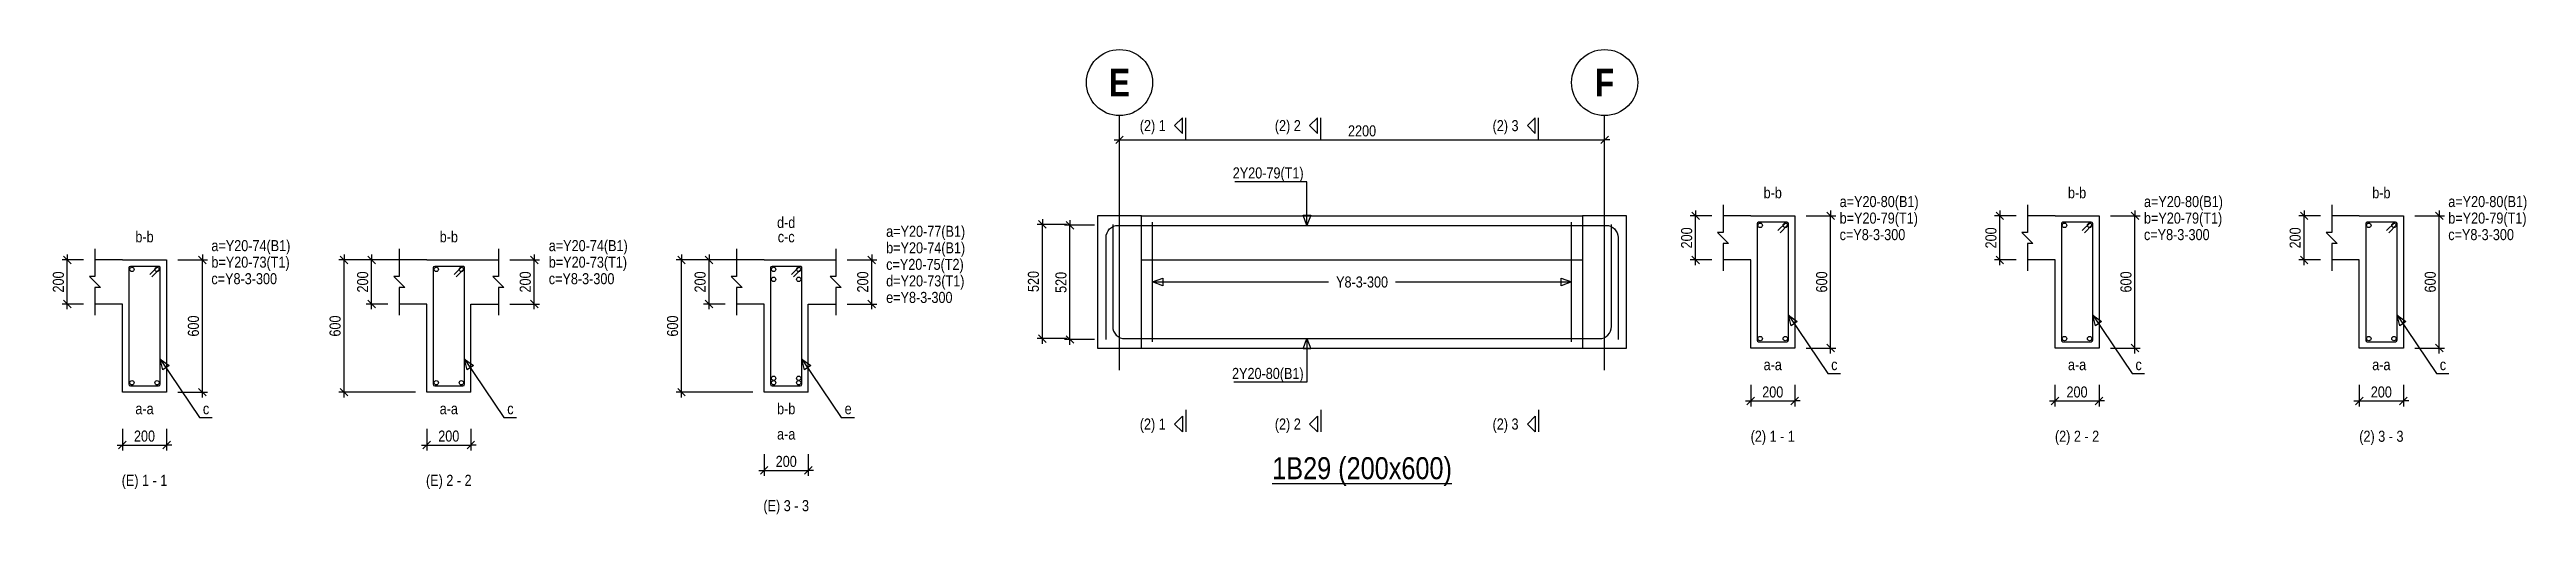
# Model space of a CAD drawing. Extents: x 0 to 206258, y -403073 to 0.
# Drawn here: x 78409 to 100875, y -308584 to -304364 of the extents above; entities that cross this region are included whole.
import ezdxf
from ezdxf.enums import TextEntityAlignment as Align
from ezdxf.lldxf.tags import DXFTag

# ---------------------------------------------------------------- set-up
doc = ezdxf.new("R2010")
doc.units = 0
doc.header["$LTSCALE"] = 1000
for name, color, linetype in [('Axis Circle(Dir 2)', 150, 'Continuous'), ('Axis Label(Dir 1)', 7, 'Continuous'), ('Axis Line(Dir 2)', 150, 'CENTER2'), ('Break Line', 5, 'Continuous'), ('Dimension Line', 5, 'Continuous'), ('Front Elevation Line', 40, 'Continuous'), ('Leader Line', 5, 'Continuous'), ('Link Line', 3, 'Continuous'), ('Rebar Label', 6, 'Continuous'), ('Rebar Line', 7, 'Continuous'), ('Section Label', 1, 'Continuous'), ('Section Line', 1, 'Continuous'), ('Top Rebar Label', 6, 'Continuous'), ('Top Rebar Line', 7, 'Continuous')]:
    doc.layers.add(name, color=color, linetype=linetype)
for name, color, linetype, true_color in [('Back Elevation Line', 191, 'HIDDEN2', 0xd4aaff), ('Beam Label(D)', 94, 'Continuous', 0x008100), ('Beam Line(D)', 112, 'Continuous', 0x00bd5e), ('Link Label', 94, 'Continuous', 0x008100)]:
    doc.layers.add(name, color=color, linetype=linetype, true_color=true_color)
doc.styles.add('Axis Label(Dir 1)', font='ARIALNB.TTF', dxfattribs={"height": 250})
doc.styles.add('Beam Label(D)', font='ARIALN.TTF', dxfattribs={"height": 200})
doc.styles.add('Dimension Text', font='ARIALN.TTF', dxfattribs={"height": 100})
doc.styles.add('Link Label', font='ARIALN.TTF', dxfattribs={"height": 100})
doc.styles.add('Rebar Label', font='ARIALN.TTF', dxfattribs={"height": 100})
doc.styles.add('Section Label', font='ARIALN.TTF', dxfattribs={"height": 100})
doc.styles.add('Top Rebar Label', font='ARIALN.TTF', dxfattribs={"height": 100})
tags = doc.linetypes.add('CENTER2', pattern=[1.125, 0.75, -0.125, 0.125, -0.125]).pattern_tags.tags
tags[10:11] = [DXFTag(74, 4), DXFTag(75, 0), DXFTag(340, '0'), DXFTag(46, 0.0), DXFTag(50, 0.0), DXFTag(44, 0.0), DXFTag(45, 0.0)]
tags[8:9] = [DXFTag(74, 4), DXFTag(75, 0), DXFTag(340, '0'), DXFTag(46, 0.0), DXFTag(50, 0.0), DXFTag(44, 0.0), DXFTag(45, 0.0)]
tags[6:7] = [DXFTag(74, 4), DXFTag(75, 0), DXFTag(340, '0'), DXFTag(46, 0.0), DXFTag(50, 0.0), DXFTag(44, 0.0), DXFTag(45, 0.0)]
tags[4:5] = [DXFTag(74, 4), DXFTag(75, 0), DXFTag(340, '0'), DXFTag(46, 0.0), DXFTag(50, 0.0), DXFTag(44, 0.0), DXFTag(45, 0.0)]
tags = doc.linetypes.add('HIDDEN2', pattern=[0.1875, 0.125, -0.0625]).pattern_tags.tags
tags[6:7] = [DXFTag(74, 4), DXFTag(75, 0), DXFTag(340, '0'), DXFTag(46, 0.0), DXFTag(50, 0.0), DXFTag(44, 0.0), DXFTag(45, 0.0)]
tags[4:5] = [DXFTag(74, 4), DXFTag(75, 0), DXFTag(340, '0'), DXFTag(46, 0.0), DXFTag(50, 0.0), DXFTag(44, 0.0), DXFTag(45, 0.0)]
doc.dimstyles.new('BEAM', dxfattribs={"dimtxt": 100, "dimasz": 30, "dimexe": 48.3, "dimexo": 103.5, "dimgap": 30, "dimtad": 1, "dimtoh": 1, "dimdec": 1, "dimlfac": 0.5, "dimdsep": 46, "dimtxsty": 'Dimension Text', "dimblk": 'PCDIM_TICK', "dimcen": 0.09, "dimclrd": 5, "dimclre": 5, "dimclrt": 5, "dimadec": 1, "dimazin": 0, "dimtp": 1, "dimtm": 1, "dimtfac": 1, "dimtdec": 4, "dimtofl": 0, "dimtmove": 0, "dimatfit": 3, "dimfxl": 1, "dimtolj": 1, "dimtzin": 0, "dimarcsym": 0})

msp = doc.modelspace()

# ---------------------------------------------------------------- texts
at = {"layer": 'Axis Label(Dir 1)', "transparency": 33554687, "style": 'Axis Label(Dir 1)'}
for s, p in [('E', (88113.964, -304664.284)), ('F', (92513.964, -304664.284))]:
    msp.add_text(s, height=250, dxfattribs=at).set_placement(p, align=Align.MIDDLE_CENTER)
at = {"layer": 'Beam Label(D)', "transparency": 33554687, "style": 'Beam Label(D)'}
msp.add_text('%%U1B29 (200x600)', height=200, dxfattribs=at).set_placement((90313.964, -308064.284), align=Align.TOP_CENTER)
at = {"layer": 'Link Label', "transparency": 33554687, "style": 'Link Label'}
for s, p in [(' c=Y8-3-300', (94613.964, -306094.284)), (' c=Y8-3-300', (97374.203, -306094.284)), (' c=Y8-3-300', (100134.441, -306094.284)), (' c=Y8-3-300', (79845.055, -306494.284)), (' c=Y8-3-300', (82905.294, -306494.284)), (' e=Y8-3-300', (85965.532, -306664.284)), ('c', (94568.964, -307274.284)), ('c', (97329.203, -307274.284)), ('c', (100089.441, -307274.284)), ('c', (79800.055, -307674.284)), ('c', (82560.294, -307674.284)), ('e', (85620.532, -307674.284))]:
    msp.add_text(s, height=100, dxfattribs=at).set_placement(p)
msp.add_text('Y8-3-300', height=100, dxfattribs=at).set_placement((90313.964, -306474.284), align=Align.MIDDLE_CENTER)
at = {"layer": 'Rebar Label', "transparency": 33554687, "style": 'Rebar Label'}
for s, p in [('b-b', (94038.964, -305744.284)), ('b-b', (96799.203, -305744.284)), ('b-b', (99559.441, -305744.284)), ('d-d', (85090.532, -306014.284)), ('b-b', (79270.055, -306144.284)), ('b-b', (82030.294, -306144.284)), ('c-c', (85090.532, -306144.284)), ('a-a', (94038.964, -307304.284)), ('a-a', (96799.203, -307304.284)), ('a-a', (99559.441, -307304.284)), ('a-a', (79270.055, -307704.284)), ('a-a', (82030.294, -307704.284)), ('b-b', (85090.532, -307704.284)), ('a-a', (85090.532, -307934.284))]:
    msp.add_text(s, height=100, dxfattribs=at).set_placement(p, align=Align.BOTTOM_CENTER)
for s, p in [(' a=Y20-80(B1)', (94613.964, -305794.284)), (' a=Y20-80(B1)', (97374.203, -305794.284)), (' a=Y20-80(B1)', (100134.441, -305794.284)), (' a=Y20-77(B1)', (85965.532, -306064.284)), (' a=Y20-74(B1)', (79845.055, -306194.284)), (' a=Y20-74(B1)', (82905.294, -306194.284)), (' b=Y20-74(B1)', (85965.532, -306214.284))]:
    msp.add_text(s, height=100, dxfattribs=at).set_placement(p)
msp.add_text(' 2Y20-80(B1)', height=100, dxfattribs=at).set_placement((89783.964, -307354.284), align=Align.RIGHT)
at = {"layer": 'Section Label', "transparency": 33554687, "style": 'Section Label'}
for s, p in [('(2) 1', (88533.253, -305054.994)), ('(2) 2', (89758.253, -305054.994)), ('(2) 3', (91733.253, -305054.994)), ('(2) 1', (88533.253, -307763.573)), ('(2) 2', (89758.253, -307763.573)), ('(2) 3', (91733.253, -307763.573))]:
    msp.add_text(s, height=100, dxfattribs=at).set_placement(p, align=Align.MIDDLE_RIGHT)
for s, p in [('(2) 1 - 1', (94038.964, -307954.284)), ('(2) 2 - 2', (96799.203, -307954.284)), ('(2) 3 - 3', (99559.441, -307954.284)), ('(E) 1 - 1', (79270.055, -308354.284)), ('(E) 2 - 2', (82030.294, -308354.284)), ('(E) 3 - 3', (85090.532, -308584.284))]:
    msp.add_text(s, height=100, dxfattribs=at).set_placement(p, align=Align.BOTTOM_CENTER)
at = {"layer": 'Top Rebar Label', "transparency": 33554687, "style": 'Top Rebar Label'}
msp.add_text(' 2Y20-79(T1)', height=100, dxfattribs=at).set_placement((89783.964, -305534.284), align=Align.RIGHT)
for s, p in [(' b=Y20-79(T1)', (94613.964, -305944.284)), (' b=Y20-79(T1)', (97374.203, -305944.284)), (' b=Y20-79(T1)', (100134.441, -305944.284)), (' b=Y20-73(T1)', (79845.055, -306344.284)), (' b=Y20-73(T1)', (82905.294, -306344.284)), (' c=Y20-75(T2)', (85965.532, -306364.284)), (' d=Y20-73(T1)', (85965.532, -306514.284))]:
    msp.add_text(s, height=100, dxfattribs=at).set_placement(p)

# ---------------------------------------------------------------- blocks, each defined once
blk = doc.blocks.new('PCDIM_TICK')
at = {"layer": 'Dimension Line', "color": 0, "transparency": 33554687}
for p, q in [((1.15, 1.15), (-1.15, -1.15)), ((1.61, 0), (0, 0))]:
    blk.add_line(p, q, dxfattribs=at)
blk = doc.blocks.new('*U3791')
at = {"layer": 'Dimension Line', "color": 5, "true_color": 0x0000ff, "transparency": 16777216}
for p, q in [((79574, -306274), (79843, -306274)), ((79795, -307474), (79795, -306274)), ((79574, -307474), (79843, -307474))]:
    blk.add_line(p, q, dxfattribs=at)
at = {"layer": 'Dimension Line', "color": 5, "true_color": 0x0000ff, "transparency": 16777216, "xscale": 30, "yscale": 30}
for p, rotation in [((79795, -306274), 89.99999999999447), ((79795, -307474), 269.9999999999834)]:
    blk.add_blockref('PCDIM_TICK', p, dxfattribs=dict(at, rotation=rotation))
at = {"layer": 'Dimension Line', "color": 5, "true_color": 0x0000ff, "transparency": 16777216, "insert": (79765, -306874), "char_height": 100, "width": 181.97, "attachment_point": 8, "rotation": 90, "style": 'Dimension Text'}
blk.add_mtext('600', dxfattribs=at)
blk = doc.blocks.new('*U3792')
at = {"layer": 'Dimension Line', "color": 5, "true_color": 0x0000ff, "transparency": 16777216}
for p, q in [((78717, -306274), (78522, -306274)), ((78570, -306674), (78570, -306274)), ((78717, -306674), (78522, -306674))]:
    blk.add_line(p, q, dxfattribs=at)
at = {"layer": 'Dimension Line', "color": 5, "true_color": 0x0000ff, "transparency": 16777216, "xscale": 30, "yscale": 30}
for p, rotation in [((78570, -306274), 89.99999999999447), ((78570, -306674), 269.9999999999834)]:
    blk.add_blockref('PCDIM_TICK', p, dxfattribs=dict(at, rotation=rotation))
at = {"layer": 'Dimension Line', "color": 5, "true_color": 0x0000ff, "transparency": 16777216, "insert": (78540, -306474), "char_height": 100, "width": 182.77, "attachment_point": 8, "rotation": 90, "style": 'Dimension Text'}
blk.add_mtext('200', dxfattribs=at)
blk = doc.blocks.new('*U3793')
at = {"layer": 'Dimension Line', "color": 5, "true_color": 0x0000ff, "transparency": 16777216}
for p, q in [((79070, -307808), (79070, -308003)), ((79070, -307954), (79470, -307954)), ((79470, -307808), (79470, -308003))]:
    blk.add_line(p, q, dxfattribs=at)
at = {"layer": 'Dimension Line', "color": 5, "true_color": 0x0000ff, "transparency": 16777216, "xscale": 30, "yscale": 30, "rotation": 180.0000000000004}
blk.add_blockref('PCDIM_TICK', (79070, -307954), dxfattribs=at)
at = {"layer": 'Dimension Line', "color": 5, "true_color": 0x0000ff, "transparency": 16777216, "xscale": 30, "yscale": 30}
blk.add_blockref('PCDIM_TICK', (79470, -307954), dxfattribs=at)
at = {"layer": 'Dimension Line', "color": 5, "true_color": 0x0000ff, "transparency": 16777216, "insert": (79270, -307924), "char_height": 100, "width": 182.77, "attachment_point": 8, "style": 'Dimension Text'}
blk.add_mtext('200', dxfattribs=at)
blk = doc.blocks.new('*U3794')
at = {"layer": 'Dimension Line', "color": 5, "true_color": 0x0000ff, "transparency": 16777216}
for p, q in [((82584, -306274), (82854, -306274)), ((82805, -306674), (82805, -306274)), ((82584, -306674), (82854, -306674))]:
    blk.add_line(p, q, dxfattribs=at)
at = {"layer": 'Dimension Line', "color": 5, "true_color": 0x0000ff, "transparency": 16777216, "xscale": 30, "yscale": 30}
for p, rotation in [((82805, -306274), 89.99999999999447), ((82805, -306674), 269.9999999999834)]:
    blk.add_blockref('PCDIM_TICK', p, dxfattribs=dict(at, rotation=rotation))
at = {"layer": 'Dimension Line', "color": 5, "true_color": 0x0000ff, "transparency": 16777216, "insert": (82775, -306474), "char_height": 100, "width": 182.77, "attachment_point": 8, "rotation": 90, "style": 'Dimension Text'}
blk.add_mtext('200', dxfattribs=at)
blk = doc.blocks.new('*U3795')
at = {"layer": 'Dimension Line', "color": 5, "true_color": 0x0000ff, "transparency": 16777216}
for p, q in [((81477, -306274), (81282, -306274)), ((81330, -306674), (81330, -306274)), ((81477, -306674), (81282, -306674))]:
    blk.add_line(p, q, dxfattribs=at)
at = {"layer": 'Dimension Line', "color": 5, "true_color": 0x0000ff, "transparency": 16777216, "xscale": 30, "yscale": 30}
for p, rotation in [((81330, -306274), 89.99999999999447), ((81330, -306674), 269.9999999999834)]:
    blk.add_blockref('PCDIM_TICK', p, dxfattribs=dict(at, rotation=rotation))
at = {"layer": 'Dimension Line', "color": 5, "true_color": 0x0000ff, "transparency": 16777216, "insert": (81300, -306474), "char_height": 100, "width": 182.77, "attachment_point": 8, "rotation": 90, "style": 'Dimension Text'}
blk.add_mtext('200', dxfattribs=at)
blk = doc.blocks.new('*U3796')
at = {"layer": 'Dimension Line', "color": 5, "true_color": 0x0000ff, "transparency": 16777216}
for p, q in [((81727, -306274), (81032, -306274)), ((81080, -307474), (81080, -306274)), ((81727, -307474), (81032, -307474))]:
    blk.add_line(p, q, dxfattribs=at)
at = {"layer": 'Dimension Line', "color": 5, "true_color": 0x0000ff, "transparency": 16777216, "xscale": 30, "yscale": 30}
for p, rotation in [((81080, -306274), 89.99999999999447), ((81080, -307474), 269.9999999999834)]:
    blk.add_blockref('PCDIM_TICK', p, dxfattribs=dict(at, rotation=rotation))
at = {"layer": 'Dimension Line', "color": 5, "true_color": 0x0000ff, "transparency": 16777216, "insert": (81050, -306874), "char_height": 100, "width": 181.97, "attachment_point": 8, "rotation": 90, "style": 'Dimension Text'}
blk.add_mtext('600', dxfattribs=at)
blk = doc.blocks.new('*U3797')
at = {"layer": 'Dimension Line', "color": 5, "true_color": 0x0000ff, "transparency": 16777216}
for p, q in [((81830, -307808), (81830, -308003)), ((81830, -307954), (82230, -307954)), ((82230, -307808), (82230, -308003))]:
    blk.add_line(p, q, dxfattribs=at)
at = {"layer": 'Dimension Line', "color": 5, "true_color": 0x0000ff, "transparency": 16777216, "xscale": 30, "yscale": 30, "rotation": 180.0000000000004}
blk.add_blockref('PCDIM_TICK', (81830, -307954), dxfattribs=at)
at = {"layer": 'Dimension Line', "color": 5, "true_color": 0x0000ff, "transparency": 16777216, "xscale": 30, "yscale": 30}
blk.add_blockref('PCDIM_TICK', (82230, -307954), dxfattribs=at)
at = {"layer": 'Dimension Line', "color": 5, "true_color": 0x0000ff, "transparency": 16777216, "insert": (82030, -307924), "char_height": 100, "width": 182.77, "attachment_point": 8, "style": 'Dimension Text'}
blk.add_mtext('200', dxfattribs=at)
blk = doc.blocks.new('*U3798')
at = {"layer": 'Dimension Line', "color": 5, "true_color": 0x0000ff, "transparency": 16777216}
for p, q in [((85644, -306274), (85914, -306274)), ((85866, -306674), (85866, -306274)), ((85644, -306674), (85914, -306674))]:
    blk.add_line(p, q, dxfattribs=at)
at = {"layer": 'Dimension Line', "color": 5, "true_color": 0x0000ff, "transparency": 16777216, "xscale": 30, "yscale": 30}
for p, rotation in [((85866, -306274), 89.99999999999447), ((85866, -306674), 269.9999999999834)]:
    blk.add_blockref('PCDIM_TICK', p, dxfattribs=dict(at, rotation=rotation))
at = {"layer": 'Dimension Line', "color": 5, "true_color": 0x0000ff, "transparency": 16777216, "insert": (85836, -306474), "char_height": 100, "width": 182.77, "attachment_point": 8, "rotation": 90, "style": 'Dimension Text'}
blk.add_mtext('200', dxfattribs=at)
blk = doc.blocks.new('*U3799')
at = {"layer": 'Dimension Line', "color": 5, "true_color": 0x0000ff, "transparency": 16777216}
for p, q in [((84537, -306274), (84342, -306274)), ((84391, -306674), (84391, -306274)), ((84537, -306674), (84342, -306674))]:
    blk.add_line(p, q, dxfattribs=at)
at = {"layer": 'Dimension Line', "color": 5, "true_color": 0x0000ff, "transparency": 16777216, "xscale": 30, "yscale": 30}
for p, rotation in [((84391, -306274), 89.99999999999447), ((84391, -306674), 269.9999999999834)]:
    blk.add_blockref('PCDIM_TICK', p, dxfattribs=dict(at, rotation=rotation))
at = {"layer": 'Dimension Line', "color": 5, "true_color": 0x0000ff, "transparency": 16777216, "insert": (84361, -306474), "char_height": 100, "width": 182.77, "attachment_point": 8, "rotation": 90, "style": 'Dimension Text'}
blk.add_mtext('200', dxfattribs=at)
blk = doc.blocks.new('*U3800')
at = {"layer": 'Dimension Line', "color": 5, "true_color": 0x0000ff, "transparency": 16777216}
for p, q in [((84787, -306274), (84092, -306274)), ((84141, -307474), (84141, -306274)), ((84787, -307474), (84092, -307474))]:
    blk.add_line(p, q, dxfattribs=at)
at = {"layer": 'Dimension Line', "color": 5, "true_color": 0x0000ff, "transparency": 16777216, "xscale": 30, "yscale": 30}
for p, rotation in [((84141, -306274), 89.99999999999447), ((84141, -307474), 269.9999999999834)]:
    blk.add_blockref('PCDIM_TICK', p, dxfattribs=dict(at, rotation=rotation))
at = {"layer": 'Dimension Line', "color": 5, "true_color": 0x0000ff, "transparency": 16777216, "insert": (84111, -306874), "char_height": 100, "width": 181.97, "attachment_point": 8, "rotation": 90, "style": 'Dimension Text'}
blk.add_mtext('600', dxfattribs=at)
blk = doc.blocks.new('*U3801')
at = {"layer": 'Dimension Line', "color": 5, "true_color": 0x0000ff, "transparency": 16777216}
for p, q in [((84891, -308038), (84891, -308233)), ((84891, -308184), (85291, -308184)), ((85291, -308038), (85291, -308233))]:
    blk.add_line(p, q, dxfattribs=at)
at = {"layer": 'Dimension Line', "color": 5, "true_color": 0x0000ff, "transparency": 16777216, "xscale": 30, "yscale": 30, "rotation": 180.0000000000004}
blk.add_blockref('PCDIM_TICK', (84891, -308184), dxfattribs=at)
at = {"layer": 'Dimension Line', "color": 5, "true_color": 0x0000ff, "transparency": 16777216, "xscale": 30, "yscale": 30}
blk.add_blockref('PCDIM_TICK', (85291, -308184), dxfattribs=at)
at = {"layer": 'Dimension Line', "color": 5, "true_color": 0x0000ff, "transparency": 16777216, "insert": (85091, -308154), "char_height": 100, "width": 182.77, "attachment_point": 8, "style": 'Dimension Text'}
blk.add_mtext('200', dxfattribs=at)
blk = doc.blocks.new('*U3808')
at = {"layer": 'Dimension Line', "color": 5, "true_color": 0x0000ff, "transparency": 16777216}
for p, q in [((87888, -305960), (87616, -305960)), ((87664, -306996), (87664, -305960)), ((87888, -306996), (87616, -306996))]:
    blk.add_line(p, q, dxfattribs=at)
at = {"layer": 'Dimension Line', "color": 5, "true_color": 0x0000ff, "transparency": 16777216, "xscale": 30, "yscale": 30}
for p, rotation in [((87664, -305960), 89.99999999999447), ((87664, -306996), 269.9999999999834)]:
    blk.add_blockref('PCDIM_TICK', p, dxfattribs=dict(at, rotation=rotation))
at = {"layer": 'Dimension Line', "color": 5, "true_color": 0x0000ff, "transparency": 16777216, "insert": (87634, -306478), "char_height": 100, "width": 181.5, "attachment_point": 8, "rotation": 90, "style": 'Dimension Text'}
blk.add_mtext('520', dxfattribs=at)
blk = doc.blocks.new('*U3809')
at = {"layer": 'Dimension Line', "color": 5, "true_color": 0x0000ff, "transparency": 16777216}
for p, q in [((87638, -305952), (87366, -305952)), ((87414, -306988), (87414, -305952)), ((87638, -306988), (87366, -306988))]:
    blk.add_line(p, q, dxfattribs=at)
at = {"layer": 'Dimension Line', "color": 5, "true_color": 0x0000ff, "transparency": 16777216, "xscale": 30, "yscale": 30}
for p, rotation in [((87414, -305952), 89.99999999999447), ((87414, -306988), 269.9999999999834)]:
    blk.add_blockref('PCDIM_TICK', p, dxfattribs=dict(at, rotation=rotation))
at = {"layer": 'Dimension Line', "color": 5, "true_color": 0x0000ff, "transparency": 16777216, "insert": (87384, -306470), "char_height": 100, "width": 181.5, "attachment_point": 8, "rotation": 90, "style": 'Dimension Text'}
blk.add_mtext('520', dxfattribs=at)
blk = doc.blocks.new('*U3810')
at = {"layer": 'Dimension Line', "color": 5, "true_color": 0x0000ff, "transparency": 16777216}
for p, q in [((88114, -305331), (88114, -305136)), ((88114, -305184), (92514, -305184)), ((92514, -305331), (92514, -305136))]:
    blk.add_line(p, q, dxfattribs=at)
at = {"layer": 'Dimension Line', "color": 5, "true_color": 0x0000ff, "transparency": 16777216, "xscale": 30, "yscale": 30, "rotation": 180.0000000000004}
blk.add_blockref('PCDIM_TICK', (88114, -305184), dxfattribs=at)
at = {"layer": 'Dimension Line', "color": 5, "true_color": 0x0000ff, "transparency": 16777216, "xscale": 30, "yscale": 30}
blk.add_blockref('PCDIM_TICK', (92514, -305184), dxfattribs=at)
at = {"layer": 'Dimension Line', "color": 5, "true_color": 0x0000ff, "transparency": 16777216, "insert": (90314, -305154), "char_height": 100, "width": 247.25, "attachment_point": 8, "style": 'Dimension Text'}
blk.add_mtext('2200', dxfattribs=at)
blk = doc.blocks.new('*U3811')
at = {"layer": 'Dimension Line', "color": 5, "true_color": 0x0000ff, "transparency": 16777216}
for p, q in [((94342, -305874), (94612, -305874)), ((94564, -307074), (94564, -305874)), ((94342, -307074), (94612, -307074))]:
    blk.add_line(p, q, dxfattribs=at)
at = {"layer": 'Dimension Line', "color": 5, "true_color": 0x0000ff, "transparency": 16777216, "xscale": 30, "yscale": 30}
for p, rotation in [((94564, -305874), 89.99999999999447), ((94564, -307074), 269.9999999999834)]:
    blk.add_blockref('PCDIM_TICK', p, dxfattribs=dict(at, rotation=rotation))
at = {"layer": 'Dimension Line', "color": 5, "true_color": 0x0000ff, "transparency": 16777216, "insert": (94534, -306474), "char_height": 100, "width": 181.97, "attachment_point": 8, "rotation": 90, "style": 'Dimension Text'}
blk.add_mtext('600', dxfattribs=at)
blk = doc.blocks.new('*U3812')
at = {"layer": 'Dimension Line', "color": 5, "true_color": 0x0000ff, "transparency": 16777216}
for p, q in [((93485, -305874), (93291, -305874)), ((93339, -306274), (93339, -305874)), ((93485, -306274), (93291, -306274))]:
    blk.add_line(p, q, dxfattribs=at)
at = {"layer": 'Dimension Line', "color": 5, "true_color": 0x0000ff, "transparency": 16777216, "xscale": 30, "yscale": 30}
for p, rotation in [((93339, -305874), 89.99999999999447), ((93339, -306274), 269.9999999999834)]:
    blk.add_blockref('PCDIM_TICK', p, dxfattribs=dict(at, rotation=rotation))
at = {"layer": 'Dimension Line', "color": 5, "true_color": 0x0000ff, "transparency": 16777216, "insert": (93309, -306074), "char_height": 100, "width": 182.77, "attachment_point": 8, "rotation": 90, "style": 'Dimension Text'}
blk.add_mtext('200', dxfattribs=at)
blk = doc.blocks.new('*U3813')
at = {"layer": 'Dimension Line', "color": 5, "true_color": 0x0000ff, "transparency": 16777216}
for p, q in [((93839, -307408), (93839, -307603)), ((93839, -307554), (94239, -307554)), ((94239, -307408), (94239, -307603))]:
    blk.add_line(p, q, dxfattribs=at)
at = {"layer": 'Dimension Line', "color": 5, "true_color": 0x0000ff, "transparency": 16777216, "xscale": 30, "yscale": 30, "rotation": 180.0000000000004}
blk.add_blockref('PCDIM_TICK', (93839, -307554), dxfattribs=at)
at = {"layer": 'Dimension Line', "color": 5, "true_color": 0x0000ff, "transparency": 16777216, "xscale": 30, "yscale": 30}
blk.add_blockref('PCDIM_TICK', (94239, -307554), dxfattribs=at)
at = {"layer": 'Dimension Line', "color": 5, "true_color": 0x0000ff, "transparency": 16777216, "insert": (94039, -307524), "char_height": 100, "width": 182.77, "attachment_point": 8, "style": 'Dimension Text'}
blk.add_mtext('200', dxfattribs=at)
blk = doc.blocks.new('*U3814')
at = {"layer": 'Dimension Line', "color": 5, "true_color": 0x0000ff, "transparency": 16777216}
for p, q in [((97103, -305874), (97373, -305874)), ((97324, -307074), (97324, -305874)), ((97103, -307074), (97373, -307074))]:
    blk.add_line(p, q, dxfattribs=at)
at = {"layer": 'Dimension Line', "color": 5, "true_color": 0x0000ff, "transparency": 16777216, "xscale": 30, "yscale": 30}
for p, rotation in [((97324, -305874), 89.99999999999447), ((97324, -307074), 269.9999999999834)]:
    blk.add_blockref('PCDIM_TICK', p, dxfattribs=dict(at, rotation=rotation))
at = {"layer": 'Dimension Line', "color": 5, "true_color": 0x0000ff, "transparency": 16777216, "insert": (97294, -306474), "char_height": 100, "width": 181.97, "attachment_point": 8, "rotation": 90, "style": 'Dimension Text'}
blk.add_mtext('600', dxfattribs=at)
blk = doc.blocks.new('*U3815')
at = {"layer": 'Dimension Line', "color": 5, "true_color": 0x0000ff, "transparency": 16777216}
for p, q in [((96246, -305874), (96051, -305874)), ((96099, -306274), (96099, -305874)), ((96246, -306274), (96051, -306274))]:
    blk.add_line(p, q, dxfattribs=at)
at = {"layer": 'Dimension Line', "color": 5, "true_color": 0x0000ff, "transparency": 16777216, "xscale": 30, "yscale": 30}
for p, rotation in [((96099, -305874), 89.99999999999447), ((96099, -306274), 269.9999999999834)]:
    blk.add_blockref('PCDIM_TICK', p, dxfattribs=dict(at, rotation=rotation))
at = {"layer": 'Dimension Line', "color": 5, "true_color": 0x0000ff, "transparency": 16777216, "insert": (96069, -306074), "char_height": 100, "width": 182.77, "attachment_point": 8, "rotation": 90, "style": 'Dimension Text'}
blk.add_mtext('200', dxfattribs=at)
blk = doc.blocks.new('*U3816')
at = {"layer": 'Dimension Line', "color": 5, "true_color": 0x0000ff, "transparency": 16777216}
for p, q in [((96599, -307408), (96599, -307603)), ((96599, -307554), (96999, -307554)), ((96999, -307408), (96999, -307603))]:
    blk.add_line(p, q, dxfattribs=at)
at = {"layer": 'Dimension Line', "color": 5, "true_color": 0x0000ff, "transparency": 16777216, "xscale": 30, "yscale": 30, "rotation": 180.0000000000004}
blk.add_blockref('PCDIM_TICK', (96599, -307554), dxfattribs=at)
at = {"layer": 'Dimension Line', "color": 5, "true_color": 0x0000ff, "transparency": 16777216, "xscale": 30, "yscale": 30}
blk.add_blockref('PCDIM_TICK', (96999, -307554), dxfattribs=at)
at = {"layer": 'Dimension Line', "color": 5, "true_color": 0x0000ff, "transparency": 16777216, "insert": (96799, -307524), "char_height": 100, "width": 182.77, "attachment_point": 8, "style": 'Dimension Text'}
blk.add_mtext('200', dxfattribs=at)
blk = doc.blocks.new('*U3817')
at = {"layer": 'Dimension Line', "color": 5, "true_color": 0x0000ff, "transparency": 16777216}
for p, q in [((99863, -305874), (100133, -305874)), ((100084, -307074), (100084, -305874)), ((99863, -307074), (100133, -307074))]:
    blk.add_line(p, q, dxfattribs=at)
at = {"layer": 'Dimension Line', "color": 5, "true_color": 0x0000ff, "transparency": 16777216, "xscale": 30, "yscale": 30}
for p, rotation in [((100084, -305874), 89.99999999999447), ((100084, -307074), 269.9999999999834)]:
    blk.add_blockref('PCDIM_TICK', p, dxfattribs=dict(at, rotation=rotation))
at = {"layer": 'Dimension Line', "color": 5, "true_color": 0x0000ff, "transparency": 16777216, "insert": (100054, -306474), "char_height": 100, "width": 181.97, "attachment_point": 8, "rotation": 90, "style": 'Dimension Text'}
blk.add_mtext('600', dxfattribs=at)
blk = doc.blocks.new('*U3818')
at = {"layer": 'Dimension Line', "color": 5, "true_color": 0x0000ff, "transparency": 16777216}
for p, q in [((99006, -305874), (98811, -305874)), ((98859, -306274), (98859, -305874)), ((99006, -306274), (98811, -306274))]:
    blk.add_line(p, q, dxfattribs=at)
at = {"layer": 'Dimension Line', "color": 5, "true_color": 0x0000ff, "transparency": 16777216, "xscale": 30, "yscale": 30}
for p, rotation in [((98859, -305874), 89.99999999999447), ((98859, -306274), 269.9999999999834)]:
    blk.add_blockref('PCDIM_TICK', p, dxfattribs=dict(at, rotation=rotation))
at = {"layer": 'Dimension Line', "color": 5, "true_color": 0x0000ff, "transparency": 16777216, "insert": (98829, -306074), "char_height": 100, "width": 182.77, "attachment_point": 8, "rotation": 90, "style": 'Dimension Text'}
blk.add_mtext('200', dxfattribs=at)
blk = doc.blocks.new('*U3819')
at = {"layer": 'Dimension Line', "color": 5, "true_color": 0x0000ff, "transparency": 16777216}
for p, q in [((99359, -307408), (99359, -307603)), ((99359, -307554), (99759, -307554)), ((99759, -307408), (99759, -307603))]:
    blk.add_line(p, q, dxfattribs=at)
at = {"layer": 'Dimension Line', "color": 5, "true_color": 0x0000ff, "transparency": 16777216, "xscale": 30, "yscale": 30, "rotation": 180.0000000000004}
blk.add_blockref('PCDIM_TICK', (99359, -307554), dxfattribs=at)
at = {"layer": 'Dimension Line', "color": 5, "true_color": 0x0000ff, "transparency": 16777216, "xscale": 30, "yscale": 30}
blk.add_blockref('PCDIM_TICK', (99759, -307554), dxfattribs=at)
at = {"layer": 'Dimension Line', "color": 5, "true_color": 0x0000ff, "transparency": 16777216, "insert": (99559, -307524), "char_height": 100, "width": 182.77, "attachment_point": 8, "style": 'Dimension Text'}
blk.add_mtext('200', dxfattribs=at)

# ---------------------------------------------------------------- dimensions: what is measured, and where the dimension line sits
at = {"layer": 'Dimension Line', "transparency": 33554687}
for base, p1, p2, text, picture, middle in [((90313.964, -305184.284), (88113.964, -305434.284), (92513.964, -305434.284), '2200', '*U3810', (90313.964, -305184.284)), ((94038.964, -307554.284), (93838.964, -307304.284), (94238.964, -307304.284), '200', '*U3813', (94038.964, -307554.284)), ((96799.203, -307554.284), (96599.203, -307304.284), (96999.203, -307304.284), '200', '*U3816', (96799.203, -307554.284)), ((99559.441, -307554.284), (99359.441, -307304.284), (99759.441, -307304.284), '200', '*U3819', (99559.441, -307554.284)), ((79270.055, -307954.284), (79070.055, -307704.284), (79470.055, -307704.284), '200', '*U3793', (79270.055, -307954.284)), ((82030.294, -307954.284), (81830.294, -307704.284), (82230.294, -307704.284), '200', '*U3797', (82030.294, -307954.284)), ((85090.532, -308184.284), (84890.532, -307934.284), (85290.532, -307934.284), '200', '*U3801', (85090.532, -308184.284))]:
    dim = msp.add_linear_dim(base=base, p1=p1, p2=p2, text=text, dimstyle='BEAM', override={"dimscale": 1, "dimtxt": 100, "dimasz": 30, "dimexe": 48.3, "dimexo": 103.5, "dimgap": 30, "dimtad": 1, "dimtih": 0, "dimdec": 1, "dimlfac": 0.5, "dimzin": 8, "dimlunit": 2, "dimpost": '', "dimtxsty": 'Dimension Text', "dimblk": 'PCDIM_TICK', "dimse1": 0, "dimse2": 0, "dimsd2": 0, "dimclrd": 5, "dimclre": 5, "dimclrt": 5, "dimaunit": 0, "dimadec": 1, "dimazin": 0, "dimtol": 0, "dimtp": 1, "dimtm": 1, "dimtmove": 0}, dxfattribs=at)
    dim.commit()
    dim.dimension.update_dxf_attribs({"geometry": picture, "text_midpoint": middle})
for base, p1, p2, text, picture, middle in [((87413.964, -306470.284), (87741.964, -306988.284), (87741.964, -305952.284), '520', '*U3809', (87413.964, -306470.284)), ((87663.964, -306478.284), (87991.964, -306996.284), (87991.964, -305960.284), '520', '*U3808', (87663.964, -306478.284)), ((93338.964, -306074.284), (93588.964, -306274.284), (93588.964, -305874.284), '200', '*U3812', (93338.964, -306074.284)), ((94563.964, -306474.284), (94238.964, -307074.284), (94238.964, -305874.284), '600', '*U3811', (94563.964, -306474.284)), ((96099.203, -306074.284), (96349.203, -306274.284), (96349.203, -305874.284), '200', '*U3815', (96099.203, -306074.284)), ((97324.203, -306474.284), (96999.203, -307074.284), (96999.203, -305874.284), '600', '*U3814', (97324.203, -306474.284)), ((98859.441, -306074.284), (99109.441, -306274.284), (99109.441, -305874.284), '200', '*U3818', (98859.441, -306074.284)), ((100084.441, -306474.284), (99759.441, -307074.284), (99759.441, -305874.284), '600', '*U3817', (100084.441, -306474.284)), ((78570.055, -306474.284), (78820.055, -306674.284), (78820.055, -306274.284), '200', '*U3792', (78570.055, -306474.284)), ((79795.055, -306874.284), (79470.055, -307474.284), (79470.055, -306274.284), '600', '*U3791', (79795.055, -306874.284)), ((81080.294, -306874.284), (81830.294, -307474.284), (81830.294, -306274.284), '600', '*U3796', (81080.294, -306874.284)), ((81330.294, -306474.284), (81580.294, -306674.284), (81580.294, -306274.284), '200', '*U3795', (81330.294, -306474.284)), ((82805.294, -306474.284), (82480.294, -306674.284), (82480.294, -306274.284), '200', '*U3794', (82805.294, -306474.284)), ((84140.532, -306874.284), (84890.532, -307474.284), (84890.532, -306274.284), '600', '*U3800', (84140.532, -306874.284)), ((84390.532, -306474.284), (84640.532, -306674.284), (84640.532, -306274.284), '200', '*U3799', (84390.532, -306474.284)), ((85865.532, -306474.284), (85540.532, -306674.284), (85540.532, -306274.284), '200', '*U3798', (85865.532, -306474.284))]:
    dim = msp.add_linear_dim(base=base, p1=p1, p2=p2, angle=90, text=text, dimstyle='BEAM', override={"dimscale": 1, "dimtxt": 100, "dimasz": 30, "dimexe": 48.3, "dimexo": 103.5, "dimgap": 30, "dimtad": 1, "dimtih": 0, "dimdec": 1, "dimlfac": 0.5, "dimzin": 8, "dimlunit": 2, "dimpost": '', "dimtxsty": 'Dimension Text', "dimblk": 'PCDIM_TICK', "dimse1": 0, "dimse2": 0, "dimsd2": 0, "dimclrd": 5, "dimclre": 5, "dimclrt": 5, "dimaunit": 0, "dimadec": 1, "dimazin": 0, "dimtol": 0, "dimtp": 1, "dimtm": 1, "dimtmove": 0}, dxfattribs=at)
    dim.commit()
    dim.dimension.update_dxf_attribs({"geometry": picture, "text_midpoint": middle})

# ---------------------------------------------------------------- linework, layer by layer
at = {"layer": 'Axis Circle(Dir 2)', "transparency": 33554687}
for centre in [(88113.964, -304664.284), (92513.964, -304664.284)]:
    msp.add_circle(centre, 300, dxfattribs=at)
at = {"layer": 'Axis Line(Dir 2)', "transparency": 33554687}
for points in [[(88113.964, -307274.284), (88113.964, -304964.284)], [(92513.964, -307274.284), (92513.964, -304964.284)]]:
    msp.add_lwpolyline(points, dxfattribs=at)
at = {"layer": 'Back Elevation Line', "transparency": 33554687}
for points in [[(88313.964, -305874.284), (87913.964, -305874.284)], [(87913.964, -305874.284), (87913.964, -307074.284)], [(88313.964, -307074.284), (88313.964, -305874.284)], [(92713.964, -305874.284), (92313.964, -305874.284)], [(92313.964, -305874.284), (92313.964, -307074.284)], [(92713.964, -307074.284), (92713.964, -305874.284)], [(87913.964, -307074.284), (88313.964, -307074.284)], [(92313.964, -307074.284), (92713.964, -307074.284)]]:
    msp.add_lwpolyline(points, dxfattribs=at)
at = {"layer": 'Beam Line(D)', "transparency": 33554687}
for points in [[(87913.964, -305874.284), (87913.964, -307074.284)], [(88313.964, -305874.284), (87913.964, -305874.284)], [(88313.964, -305874.284), (92313.964, -305874.284)], [(92713.964, -305874.284), (92313.964, -305874.284)], [(92713.964, -307074.284), (92713.964, -305874.284)], [(93838.964, -305874.284), (94238.964, -305874.284), (94238.964, -307074.284), (93838.964, -307074.284), (93838.964, -306274.284), (93588.964, -306274.284)], [(93838.964, -305874.284), (93588.964, -305874.284)], [(93838.964, -305874.284), (93838.964, -305874.284)], [(96599.203, -305874.284), (96999.203, -305874.284), (96999.203, -307074.284), (96599.203, -307074.284), (96599.203, -306274.284), (96349.203, -306274.284)], [(96599.203, -305874.284), (96349.203, -305874.284)], [(96599.203, -305874.284), (96599.203, -305874.284)], [(99359.441, -305874.284), (99759.441, -305874.284), (99759.441, -307074.284), (99359.441, -307074.284), (99359.441, -306274.284), (99109.441, -306274.284)], [(99359.441, -305874.284), (99109.441, -305874.284)], [(99359.441, -305874.284), (99359.441, -305874.284)], [(79070.055, -306274.284), (79470.055, -306274.284), (79470.055, -307474.284), (79070.055, -307474.284), (79070.055, -306674.284), (78820.055, -306674.284)], [(79070.055, -306274.284), (78820.055, -306274.284)], [(79070.055, -306274.284), (79070.055, -306274.284)], [(81830.294, -306274.284), (81580.294, -306274.284)], [(81830.294, -306274.284), (82230.294, -306274.284)], [(81830.294, -306274.284), (81830.294, -306274.284)], [(82230.294, -306274.284), (82230.294, -306274.284)], [(82230.294, -306274.284), (82480.294, -306274.284)], [(84890.532, -306274.284), (84640.532, -306274.284)], [(84890.532, -306274.284), (85290.532, -306274.284)], [(84890.532, -306274.284), (84890.532, -306274.284)], [(85290.532, -306274.284), (85290.532, -306274.284)], [(85290.532, -306274.284), (85540.532, -306274.284)], [(82230.294, -307474.284), (81830.294, -307474.284), (81830.294, -306674.284), (81580.294, -306674.284)], [(82230.294, -307474.284), (82230.294, -306674.284), (82480.294, -306674.284)], [(85290.532, -307474.284), (84890.532, -307474.284), (84890.532, -306674.284), (84640.532, -306674.284)], [(85290.532, -307474.284), (85290.532, -306674.284), (85540.532, -306674.284)], [(87913.964, -307074.284), (88313.964, -307074.284)], [(88313.964, -307074.284), (92313.964, -307074.284)], [(92313.964, -307074.284), (92713.964, -307074.284)]]:
    msp.add_lwpolyline(points, dxfattribs=at)
at = {"layer": 'Break Line', "transparency": 33554687}
for points in [[(93588.964, -305774.284), (93588.964, -306024.284), (93538.964, -306024.284), (93638.964, -306124.284), (93588.964, -306124.284), (93588.964, -306374.284)], [(96349.203, -305774.284), (96349.203, -306024.284), (96299.203, -306024.284), (96399.203, -306124.284), (96349.203, -306124.284), (96349.203, -306374.284)], [(99109.441, -305774.284), (99109.441, -306024.284), (99059.441, -306024.284), (99159.441, -306124.284), (99109.441, -306124.284), (99109.441, -306374.284)], [(78820.055, -306174.284), (78820.055, -306424.284), (78770.055, -306424.284), (78870.055, -306524.284), (78820.055, -306524.284), (78820.055, -306774.284)], [(81580.294, -306174.284), (81580.294, -306424.284), (81530.294, -306424.284), (81630.294, -306524.284), (81580.294, -306524.284), (81580.294, -306774.284)], [(82480.294, -306174.284), (82480.294, -306424.284), (82430.294, -306424.284), (82530.294, -306524.284), (82480.294, -306524.284), (82480.294, -306774.284)], [(84640.532, -306174.284), (84640.532, -306424.284), (84590.532, -306424.284), (84690.532, -306524.284), (84640.532, -306524.284), (84640.532, -306774.284)], [(85540.532, -306174.284), (85540.532, -306424.284), (85490.532, -306424.284), (85590.532, -306524.284), (85540.532, -306524.284), (85540.532, -306774.284)]]:
    msp.add_lwpolyline(points, dxfattribs=at)
at = {"layer": 'Front Elevation Line', "transparency": 33554687}
for points in [[(88313.964, -305874.284), (87913.964, -305874.284)], [(87913.964, -305874.284), (87913.964, -307074.284)], [(88313.964, -305874.284), (92313.964, -305874.284)], [(92713.964, -305874.284), (92313.964, -305874.284)], [(92713.964, -307074.284), (92713.964, -305874.284)], [(88313.964, -307074.284), (88313.964, -306274.284)], [(88313.964, -306274.284), (92313.964, -306274.284)], [(92313.964, -306274.284), (92313.964, -307074.284)], [(87913.964, -307074.284), (88313.964, -307074.284)], [(92313.964, -307074.284), (92713.964, -307074.284)]]:
    msp.add_lwpolyline(points, dxfattribs=at)
at = {"layer": 'Leader Line', "transparency": 33554687}
for points in [[(89813.964, -305960.284), (89813.964, -305564.284), (89158.973, -305564.284)], [(89779.762, -305866.314), (89848.166, -305866.314), (89813.964, -305960.284), (89779.762, -305866.314)], [(88413.964, -306474.284), (88507.933, -306440.082), (88507.933, -306508.486), (88413.964, -306474.284), (90009.32, -306474.284)], [(90618.608, -306474.284), (92213.964, -306474.284), (92119.995, -306508.486), (92119.995, -306440.082), (92213.964, -306474.284)], [(94261.905, -306833.009), (94205.22, -306871.297), (94180.964, -306774.284), (94261.905, -306833.009)], [(94180.964, -306774.284), (94538.964, -307304.284), (94652.093, -307304.284)], [(97022.143, -306833.008), (96965.459, -306871.297), (96941.202, -306774.283), (97022.143, -306833.008)], [(96941.202, -306774.283), (97299.203, -307304.284), (97412.332, -307304.284)], [(99782.382, -306833.009), (99725.698, -306871.298), (99701.442, -306774.284), (99782.382, -306833.009)], [(99701.442, -306774.284), (100059.441, -307304.284), (100172.57, -307304.284)], [(89813.964, -306988.284), (89813.964, -307384.284), (89151.29, -307384.284)], [(89848.166, -307082.253), (89779.762, -307082.253), (89813.964, -306988.284), (89848.166, -307082.253)], [(79492.996, -307233.009), (79436.311, -307271.297), (79412.055, -307174.284), (79492.996, -307233.009)], [(79412.055, -307174.284), (79770.055, -307704.284), (79883.184, -307704.284)], [(82253.234, -307233.008), (82196.55, -307271.297), (82172.293, -307174.283), (82253.234, -307233.008)], [(82172.293, -307174.283), (82530.294, -307704.284), (82643.423, -307704.284)], [(85313.472, -307233.008), (85256.788, -307271.296), (85232.532, -307174.283), (85313.472, -307233.008)], [(85232.532, -307174.283), (85590.532, -307704.284), (85711.344, -307704.284)]]:
    msp.add_lwpolyline(points, dxfattribs=at)
at = {"layer": 'Link Line', "transparency": 33554687}
for p, q in [((88413.964, -307016.284), (88413.964, -305932.284)), ((92213.964, -307016.284), (92213.964, -305932.284))]:
    msp.add_line(p, q, dxfattribs=at)
for points in [[(94106.153, -306026.894), (94176.863, -305956.183, 0.668178638), (94166.964, -305932.284), (93910.964, -305932.284, 0.414213562), (93896.964, -305946.284), (93896.964, -307002.284, 0.414213562), (93910.964, -307016.284), (94166.964, -307016.284, 0.414213562), (94180.964, -307002.284), (94180.964, -305946.284, 0.668178638), (94157.064, -305936.384), (94086.354, -306007.095)], [(96866.391, -306026.894), (96937.102, -305956.183, 0.668178638), (96927.203, -305932.284), (96671.203, -305932.284, 0.414213562), (96657.203, -305946.284), (96657.203, -307002.284, 0.414213562), (96671.203, -307016.284), (96927.203, -307016.284, 0.414213562), (96941.203, -307002.284), (96941.203, -305946.284, 0.668178638), (96917.303, -305936.384), (96846.592, -306007.095)], [(99626.63, -306026.894), (99697.341, -305956.183, 0.668178638), (99687.441, -305932.284), (99431.441, -305932.284, 0.414213562), (99417.441, -305946.284), (99417.441, -307002.284, 0.414213562), (99431.441, -307016.284), (99687.441, -307016.284, 0.414213562), (99701.441, -307002.284), (99701.441, -305946.284, 0.668178638), (99677.542, -305936.384), (99606.831, -306007.095)], [(79337.244, -306426.894), (79407.954, -306356.183, 0.668178638), (79398.055, -306332.284), (79142.055, -306332.284, 0.414213562), (79128.055, -306346.284), (79128.055, -307402.284, 0.414213562), (79142.055, -307416.284), (79398.055, -307416.284, 0.414213562), (79412.055, -307402.284), (79412.055, -306346.284, 0.668178638), (79388.155, -306336.384), (79317.445, -306407.095)], [(82097.482, -306426.894), (82168.193, -306356.183, 0.668178638), (82158.294, -306332.284), (81902.294, -306332.284, 0.414213562), (81888.294, -306346.284), (81888.294, -307402.284, 0.414213562), (81902.294, -307416.284), (82158.294, -307416.284, 0.414213562), (82172.294, -307402.284), (82172.294, -306346.284, 0.668178638), (82148.394, -306336.384), (82077.683, -306407.095)], [(85157.721, -306426.894), (85228.432, -306356.183, 0.668178638), (85218.532, -306332.284), (84962.532, -306332.284, 0.414213562), (84948.532, -306346.284), (84948.532, -307402.284, 0.414213562), (84962.532, -307416.284), (85218.532, -307416.284, 0.414213562), (85232.532, -307402.284), (85232.532, -306346.284, 0.668178638), (85208.633, -306336.384), (85137.922, -306407.095)]]:
    msp.add_lwpolyline(points, format="xyb", dxfattribs=at)
at = {"layer": 'Rebar Line', "transparency": 33554687}
msp.add_lwpolyline([(88051.964, -305952.284), (88051.964, -306878.328, 0.414213562), (88161.92, -306988.284), (92466.008, -306988.284, 0.414213543), (92575.964, -306878.328), (92575.964, -305952.284)], format="xyb", dxfattribs=at)
for centre in [(93924.964, -305960.284), (94152.964, -305960.284), (96685.203, -305960.284), (96913.203, -305960.284), (99445.441, -305960.284), (99673.441, -305960.284), (79156.055, -306360.284), (79384.055, -306360.284), (81916.294, -306360.284), (82144.294, -306360.284), (84976.532, -306360.284), (84976.532, -306450.284), (85204.532, -306360.284), (85204.532, -306450.284), (93924.964, -306988.284), (94152.964, -306988.284), (96685.203, -306988.284), (96913.203, -306988.284), (99445.441, -306988.284), (99673.441, -306988.284), (84976.532, -307348.284), (85204.532, -307348.284), (79156.055, -307388.284), (79384.055, -307388.284), (81916.294, -307388.284), (82144.294, -307388.284), (84976.532, -307388.284), (85204.532, -307388.284)]:
    msp.add_circle(centre, 20, dxfattribs=at)
at = {"layer": 'Section Line', "transparency": 33554687}
for points in [[(88683.964, -304984.284), (88613.253, -305054.994), (88683.964, -305125.705), (88683.964, -304984.284)], [(88713.964, -305184.284), (88713.964, -304984.284)], [(89908.964, -304984.284), (89838.253, -305054.994), (89908.964, -305125.705), (89908.964, -304984.284)], [(89938.964, -305184.284), (89938.964, -304984.284)], [(91883.964, -304984.284), (91813.253, -305054.994), (91883.964, -305125.705), (91883.964, -304984.284)], [(91913.964, -305184.284), (91913.964, -304984.284)], [(88683.964, -307834.284), (88683.964, -307834.284), (88613.253, -307763.573), (88683.964, -307692.862), (88683.964, -307834.284)], [(88713.964, -307634.284), (88713.964, -307834.284)], [(89908.964, -307834.284), (89908.964, -307834.284), (89838.253, -307763.573), (89908.964, -307692.862), (89908.964, -307834.284)], [(89938.964, -307634.284), (89938.964, -307834.284)], [(91883.964, -307834.284), (91883.964, -307834.284), (91813.253, -307763.573), (91883.964, -307692.862), (91883.964, -307834.284)], [(91913.964, -307634.284), (91913.964, -307834.284)]]:
    msp.add_lwpolyline(points, dxfattribs=at)
at = {"layer": 'Top Rebar Line', "transparency": 33554687}
msp.add_lwpolyline([(87991.964, -306996.284), (87991.964, -306070.239, -0.414213562), (88101.92, -305960.284), (92526.008, -305960.284, -0.414213562), (92635.964, -306070.239), (92635.964, -306996.284)], format="xyb", dxfattribs=at)

msp.set_redraw_order([(e.dxf.handle, doc.entitydb.next_handle()) for e in msp.query("TEXT MTEXT ATTDEF DIMENSION ARC_DIMENSION")])  # texts and dimensions are drawn at this point

doc.saveas('drawing.dxf')
